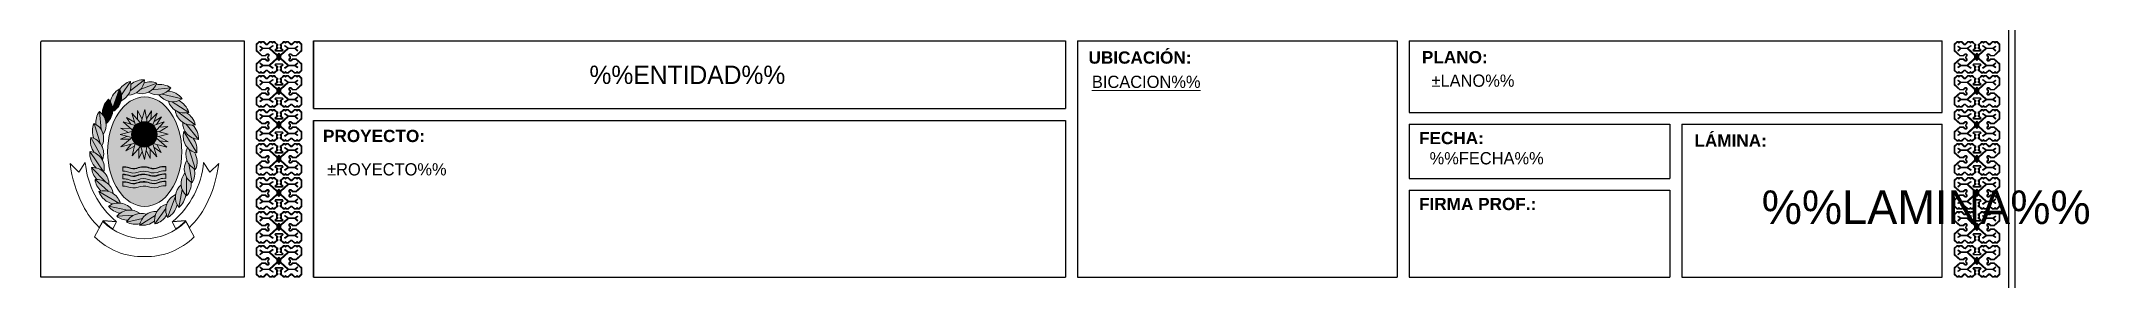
# Paper-space layout 'LAMINA' of a CAD drawing. Header units: metres, sheet in millimetres. Extents: x 3 to 839, y 7 to 585.
# Drawn here: x 505.7 to 839.1, y 9.8 to 48.4 of the extents above; entities that cross this region are included whole.
import ezdxf

# ---------------------------------------------------------------- set-up
doc = ezdxf.new("R2010")
doc.units = ezdxf.units.M
doc.layers.add('0MENBRETE', color=7, linetype='Continuous')
doc.layers.add('CODO VERT 11.25', color=190, linetype='Continuous', lineweight=0)

psp = doc.layouts.new('LAMINA')

# ---------------------------------------------------------------- texts
at = {"layer": '0MENBRETE', "lineweight": 15}
for s, width, gutter_width, insert, char_height, attachment_point in [('{\\fArial|b1|i0|c0|p34;UBICACIÓN:}', 19.6859, 7.3, (676.25, 46.7), 2, 1), ('{\\fArial|b1|i0|c0|p34;PLANO:}', 24.2589, 4.87, (730.52, 46.77), 2, 1), ('%%ENTIDAD%%', 114.4116, 9.73, (610.95, 42.87), 3, 5), ('%%UBICACION%%', 47.2895, 7.3, (676.8, 42.74), 2, 1), ('%%PLANO%%', 80.5653, 7.3, (732.08, 42.93), 2, 1), ('{\\fArial|b1|i0|c0|p34;PROYECTO:}', 20.9983, 7.79, (551.63, 33.9), 2, 1), ('{\\fArial|b1|i0|c0|p34;FECHA:}', 24.2589, 4.87, (730.05, 33.56), 2, 1), ('{\\fArial|b1|i0|c0|p34;LÁMINA:}', 24.2589, 4.87, (774.88, 33.14), 2, 1), ('%%FECHA%%', 36.5973, 7.79, (731.77, 30.26), 2, 1), ('%%PROYECTO%%', 117.0698, 7.79, (552.3, 28.45), 2, 1), ('%%LAMINA%%', 23.7942, 4.09, (785.84, 24.01), 5.5, 1), ('{\\fArial|b1|i0|c0|p34;FIRMA PROF.:}', 24.2589, 4.87, (730.05, 22.79), 2, 1)]:
    psp.add_mtext_dynamic_manual_height_columns(s, width=width, gutter_width=gutter_width, heights=[0], dxfattribs=dict(at, insert=insert, char_height=char_height, attachment_point=attachment_point))

# ---------------------------------------------------------------- blocks, each defined once
blk = doc.blocks.new('ESCUDO CORONEL PORTILLO')
at = {"lineweight": 9, "true_color": 0x136734}
h = blk.add_hatch(color=116, dxfattribs=at)
h.dxf.hatch_style = 1
h.paths.add_polyline_path([(774.6, 531.01, 0.216201), (770.71, 525.62, -0.107908), (771.67, 522.77)])
h.paths.add_polyline_path([(779.23, 534.19, 0.181227), (774.68, 530.86, -0.090192), (775.4, 528.44)])
h.paths.add_polyline_path([(779.23, 534.19), (775.4, 528.44, -0.087578), (775.25, 525.99, 0.366464)])
h.paths.add_polyline_path([(785.18, 534.89, 0.196308), (779.43, 532.91, -0.097018), (779.09, 530.22)])
h.paths.add_polyline_path([(785.18, 534.89), (779.09, 530.22, -0.07281), (778.17, 528.39, 0.390239)])
h.paths.add_polyline_path([(790.38, 533.5, 0.174537), (784.93, 533.49, -0.106592), (783.52, 530.87)])
h.paths.add_polyline_path([(790.38, 533.5), (783.52, 530.87, -0.087207), (781.64, 529.31, 0.397599)])
h.paths.add_polyline_path([(796.26, 531.45, 0.207142), (789.99, 532.67, -0.097505), (788.25, 530.57)])
h.paths.add_polyline_path([(796.26, 531.45), (788.25, 530.57, -0.063483), (786.74, 529.62, 0.397981)])
h.paths.add_polyline_path([(795.02, 530.12, -0.099506), (792.56, 528.81), (801.04, 526.86, 0.223739)])
h.paths.add_polyline_path([(792.56, 528.81, -0.04775), (791.25, 528.55, 0.412172), (801.04, 526.86)])
h.paths.add_polyline_path([(799.53, 526.05, -0.099539), (796.78, 525.58), (803.82, 521.07, 0.213935)])
h.paths.add_polyline_path([(796.78, 525.58, -0.056322), (795.22, 525.81, 0.405554), (803.82, 521.07)])
h = blk.add_hatch(color=116, dxfattribs=at)
h.dxf.hatch_style = 1
h.paths.add_polyline_path([(771.67, 522.77, -0.048244), (771.69, 521.41, 0.41705), (774.6, 531.01)])
h = blk.add_hatch(color=116, dxfattribs=at)
h.dxf.hatch_style = 1
h.paths.add_polyline_path([(766.08, 521.43, 0.181989), (764.63, 515.95, -0.109396), (766.79, 513.79)])
h.paths.add_polyline_path([(766.08, 521.43), (766.79, 513.79, -0.078727), (767.66, 511.76, 0.403764)])
h.paths.add_polyline_path([(763.82, 516.4), (766.38, 507.99, -0.049034), (767.12, 506.83, 0.42295)])
h.paths.add_polyline_path([(763.82, 516.4, 0.20641), (763.77, 510.03, -0.118995), (766.38, 507.99)])
h.paths.add_polyline_path([(762.45, 510.48), (767.51, 501.3, 0.445044)])
h.paths.add_polyline_path([(762.45, 510.48, 0.214925), (763.87, 504.03, -0.141202), (766.9, 501.56, 0.020625), (767.51, 501.3)])
h.paths.add_polyline_path([(762.12, 504.52), (767.93, 495.8, 0.445044)])
h.paths.add_polyline_path([(762.12, 504.52, 0.246612), (764.76, 497.53, -0.128853), (767.9, 495.81, 0.00109), (767.93, 495.8)])
h.paths.add_polyline_path([(762.77, 497.73), (768.85, 491.5, -0.058368), (770.1, 490.44, 0.436031)])
h.paths.add_polyline_path([(762.77, 497.73, 0.176935), (764.99, 492.68, -0.146126), (768.85, 491.5)], flags=17)
h.paths.add_polyline_path([(764.25, 492.65), (769.76, 487.64, -0.084368), (771.92, 486.69, 0.398907)])
h.paths.add_polyline_path([(764.25, 492.65, 0.177341), (766.77, 487.72, -0.10699), (769.76, 487.64)], flags=17)
h.paths.add_polyline_path([(765.9, 487.5), (774.24, 482.66, -0.022483), (774.87, 482.63, 0.428395)])
h.paths.add_polyline_path([(765.9, 487.5, 0.263107), (771.84, 482.28, -0.086736), (774.24, 482.66)])
h = blk.add_hatch(color=116, dxfattribs=at)
h.dxf.hatch_style = 1
h.paths.add_polyline_path([(769.95, 526.66, 0.228838), (767.39, 520.15, -0.129166), (768.83, 516.86)])
h.paths.add_polyline_path([(769.95, 526.66), (768.83, 516.86, -0.018643), (768.89, 516.34, 0.438096)])
at = {"lineweight": 9, "true_color": 0x991b1e}
h = blk.add_hatch(color=244, dxfattribs=at)
h.dxf.hatch_style = 1
edge = h.paths.add_edge_path()
edge.add_ellipse((785.23, 504.42), major_axis=(0, 23.16), ratio=0.675762, start_angle=0, end_angle=360)
h.paths.add_polyline_path([(785.29, 522.28), (786.04, 518.38), (788.06, 521.74), (787.77, 518.01), (790.43, 520.66), (789.2, 517.22), (792.35, 519.24), (790.26, 515.92), (793.47, 517.08), (791.33, 514.8), (794.96, 515.08), (791.29, 512.83), (795.07, 511.83), (791.22, 510.91), (795.13, 508.63), (791.57, 508.99), (794.59, 506.32), (790.28, 507.44), (792.22, 504.09), (789.15, 506.27), (790.35, 502.25), (787.56, 505.42), (787.49, 501.58), (785.87, 505.04), (785.08, 501.05), (784.17, 504.52), (782.71, 501.58), (782.71, 505.86), (779.87, 502.68), (780.9, 506.69), (777.25, 504.77), (779.5, 507.62), (775.19, 506.41), (778.98, 509.67), (774.98, 509.67), (777.95, 510.97), (774.87, 511.75), (778.32, 512.59), (775.06, 514.4), (779.19, 514.26), (776.11, 517.12), (779.31, 516.12), (777.58, 518.94), (780.98, 516.97), (779.83, 520.72), (782.21, 518.1), (782.21, 521.8), (784.15, 518.23)], flags=16)
h.paths.add_polyline_path([(790.45, 511.74, -1), (779.7, 511.74, -1)], flags=0)
h.paths.add_polyline_path([(787.41, 497.59, 0.181039), (790.72, 497.64, -0.126598), (794.09, 498.18), (794.08, 498.01), (794.08, 496.28, 0.1259), (791.64, 495.98, -0.191242), (786.76, 495.82, 0.172207), (782.72, 495.83, -0.203286), (777.91, 495.9, 0.080889), (776.02, 496.14), (776.02, 497.86), (776.02, 498.03, -0.106518), (779.25, 497.42, 0.151563), (781.78, 497.49, -0.183513)], flags=16)
h.paths.add_polyline_path([(787.41, 494.41, 0.181039), (790.72, 494.46, -0.126598), (794.09, 495), (794.08, 494.83), (794.08, 493.1, 0.1259), (791.64, 492.8, -0.191242), (786.76, 492.64, 0.172207), (782.72, 492.65, -0.203286), (777.91, 492.72, 0.080889), (776.02, 492.97), (776.02, 494.68), (776.02, 494.86, -0.106518), (779.25, 494.24, 0.151563), (781.78, 494.31, -0.183513)], flags=16)
h.paths.add_polyline_path([(787.41, 491.27, 0.181039), (790.72, 491.32, -0.126598), (794.09, 491.86), (794.08, 491.69), (794.08, 489.96, 0.1259), (791.64, 489.66, -0.191242), (786.76, 489.5, 0.172207), (782.72, 489.51, -0.203286), (777.91, 489.58, 0.080889), (776.02, 489.83), (776.02, 491.54), (776.02, 491.72, -0.106518), (779.25, 491.1, 0.151563), (781.78, 491.17, -0.183513)], flags=16)
at = {"lineweight": 9}
h = blk.add_hatch(color=40, dxfattribs=at)
h.dxf.hatch_style = 1
h.paths.add_polyline_path([(785.29, 522.28), (783.8, 516.96, -0.118375), (786.31, 516.97)])
h.paths.add_polyline_path([(790.43, 520.66), (786.63, 516.88, -0.109635), (788.66, 515.74)])
h.paths.add_polyline_path([(783.36, 516.83), (779.83, 520.72), (781.39, 515.65, -0.108083)])
h.paths.add_polyline_path([(781.25, 515.52), (776.11, 517.12), (780, 513.51, -0.11131)])
h.paths.add_polyline_path([(779.84, 512.96), (774.87, 511.75), (779.84, 510.49, -0.058717), (779.7, 511.74, -0.057297)])
h.paths.add_polyline_path([(779.86, 510.42), (775.19, 506.41), (781.13, 508.08, -0.125978)])
h.paths.add_polyline_path([(783.4, 506.63, -0.12038), (781.23, 507.97), (779.87, 502.68)])
h.paths.add_polyline_path([(786.16, 506.47, -0.119284), (783.63, 506.56), (785.08, 501.05)])
h.paths.add_polyline_path([(788.7, 507.77, -0.116008), (786.55, 506.57), (790.35, 502.25)])
h.paths.add_polyline_path([(790.22, 510.18, -0.130017), (788.77, 507.84), (794.59, 506.32)])
h.paths.add_polyline_path([(795.07, 511.83), (790.28, 513.1, -0.063964), (790.45, 511.74, -0.048409), (790.35, 510.7)])
h.paths.add_polyline_path([(793.47, 517.08), (788.96, 515.46, -0.106361), (790.14, 513.53)])
at = {"lineweight": 9, "true_color": 0xf8d731}
h = blk.add_hatch(color=40, dxfattribs=at)
h.dxf.hatch_style = 1
h.paths.add_polyline_path([(782.21, 521.8), (782.21, 518.1), (783.36, 516.83, -0.021514), (783.8, 516.96), (784.15, 518.23)])
h.paths.add_polyline_path([(788.06, 521.74), (786.04, 518.38), (786.31, 516.97, -0.015544), (786.63, 516.88), (787.77, 518.01)])
h.paths.add_polyline_path([(792.35, 519.24), (789.2, 517.22), (788.66, 515.74, -0.01897), (788.96, 515.46), (790.26, 515.92)])
h.paths.add_polyline_path([(794.96, 515.08), (791.33, 514.8), (790.14, 513.53, -0.02106), (790.28, 513.1), (791.29, 512.83)])
h.paths.add_polyline_path([(791.22, 510.91), (790.35, 510.7, -0.025305), (790.22, 510.18), (791.57, 508.99), (795.13, 508.63)])
h.paths.add_polyline_path([(790.28, 507.44), (788.77, 507.84, -0.004673), (788.7, 507.77), (789.15, 506.27), (792.22, 504.09)])
h.paths.add_polyline_path([(787.56, 505.42), (786.55, 506.57, -0.018607), (786.16, 506.47), (785.87, 505.04), (787.49, 501.58)])
h.paths.add_polyline_path([(783.63, 506.56, -0.011307), (783.4, 506.63), (782.71, 505.86), (782.71, 501.58), (784.17, 504.52)])
h.paths.add_polyline_path([(781.23, 507.97, -0.006715), (781.13, 508.08), (779.5, 507.62), (777.25, 504.77), (780.9, 506.69)])
h.paths.add_polyline_path([(779.86, 510.42, -0.003149), (779.84, 510.49), (777.95, 510.97), (774.98, 509.67), (778.98, 509.67)])
h.paths.add_polyline_path([(779.19, 514.26), (775.06, 514.4), (778.32, 512.59), (779.84, 512.96, -0.026797), (780, 513.51)])
h.paths.add_polyline_path([(780.98, 516.97), (777.58, 518.94), (779.31, 516.12), (781.25, 515.52, -0.008911), (781.39, 515.65)])
at = {"lineweight": 9, "true_color": 0x136734}
h = blk.add_hatch(color=116, dxfattribs=at)
h.dxf.hatch_style = 1
h.paths.add_polyline_path([(798.59, 521.68, -0.018662), (798.14, 521.94, 0.442231), (806.6, 515.84)])
h.paths.add_polyline_path([(802.93, 520.88, -0.160309), (798.59, 521.68), (806.6, 515.84, 0.201936)], flags=17)
h.paths.add_polyline_path([(805.47, 515.69, -0.098899), (802.74, 516.11), (807.92, 509.62, 0.212707)])
h.paths.add_polyline_path([(802.74, 516.11, -0.057823), (801.29, 516.84, 0.403829), (807.92, 509.62)])
h.paths.add_polyline_path([(805.68, 510.13, -0.145115), (802.55, 512.63, 0.024605), (801.81, 512.92), (807.18, 503.91, 0.207291)])
h.paths.add_polyline_path([(801.81, 512.92, 0.445044), (807.18, 503.91)])
h.paths.add_polyline_path([(804.06, 505.4, -0.040687), (803.24, 506.2, 0.41255), (806.72, 496.87)])
h.paths.add_polyline_path([(806.25, 504.16, -0.089796), (804.06, 505.4), (806.72, 496.87, 0.240241)])
h.paths.add_polyline_path([(806.17, 497.15, -0.113017), (803.85, 499.28), (805.24, 491.16, 0.195617)])
h.paths.add_polyline_path([(803.85, 499.28, -0.063649), (803.03, 500.87, 0.412936), (805.24, 491.16)])
h.paths.add_polyline_path([(802.92, 493.57, -0.070356), (802.17, 495.39, 0.399385), (802.9, 485.7)])
h.paths.add_polyline_path([(804.85, 491.43, -0.102822), (802.92, 493.57), (802.9, 485.7, 0.195348)])
at = {"lineweight": 9, "true_color": 0xf8d731}
h = blk.add_hatch(color=40, dxfattribs=at)
h.dxf.hatch_style = 1
h.set_gradient(color1=(255, 191, 0), color2=(255, 255, 0), name='SPHERICAL')
h.paths.add_polyline_path([(790.45, 511.74, 1), (779.7, 511.74, 1)])
at = {"lineweight": 9, "true_color": 0x136734}
h = blk.add_hatch(color=116, dxfattribs=at)
h.dxf.hatch_style = 1
h.set_gradient(color1=(34, 52, 110), color2=(16, 86, 137), name='CYLINDER')
h.paths.add_polyline_path([(782.45, 495.72, -0.185304), (786.77, 495.81, 0.182695), (791.45, 495.9, -0.136399), (794.08, 496.28), (794.08, 498.01, 0.118946), (790.98, 497.56, -0.192725), (787.34, 497.43, 0.173843), (782.1, 497.43, -0.210692), (778.52, 497.51, 0.083142), (776.02, 497.86), (776.02, 496.14, -0.112662), (778.61, 495.64, 0.159741)])
h = blk.add_hatch(color=116, dxfattribs=at)
h.dxf.hatch_style = 1
h.set_gradient(color1=(34, 52, 110), color2=(16, 86, 137), name='CYLINDER')
h.paths.add_polyline_path([(778.52, 494.33, 0.083142), (776.02, 494.68), (776.02, 492.97, -0.112662), (778.61, 492.46, 0.159741), (782.45, 492.54, -0.185304), (786.77, 492.63, 0.182695), (791.45, 492.72, -0.136399), (794.08, 493.1), (794.08, 494.83, 0.118946), (790.98, 494.38, -0.192725), (787.34, 494.26, 0.173843), (782.1, 494.25, -0.210692)])
h = blk.add_hatch(color=116, dxfattribs=at)
h.dxf.hatch_style = 1
h.paths.add_polyline_path([(769.95, 481.28), (777.99, 479.65, -0.069569), (779.94, 479.63, 0.422846)])
h.paths.add_polyline_path([(769.95, 481.28, 0.180269), (774.73, 478.33, -0.126595), (777.99, 479.65)])
h.paths.add_polyline_path([(783.25, 478.23, 0.410989), (773.4, 477.04), (780.57, 477.49, -0.099534)])
h.paths.add_polyline_path([(780.57, 477.49), (773.4, 477.04, 0.158458), (778.09, 475.41, -0.115892)])
h.paths.add_polyline_path([(786, 477.87, 0.364963), (777.54, 474.55), (784.29, 476.18, -0.085899)])
h.paths.add_polyline_path([(784.29, 476.18), (777.54, 474.55, 0.183929), (783.23, 473.92, -0.089014)])
h.paths.add_polyline_path([(789.64, 477.41, -0.067436), (790.42, 479.13, 0.379053), (783.1, 473.32)])
h.paths.add_polyline_path([(789.64, 477.41), (783.1, 473.32, 0.210757), (789.36, 475.01, -0.086169)])
h.paths.add_polyline_path([(794.15, 480.41, -0.065189), (794.55, 482.2, 0.403114), (789.54, 473.8)])
h.paths.add_polyline_path([(794.15, 480.41), (789.54, 473.8, 0.20082), (794.48, 477.55, -0.103419)], flags=17)
h.paths.add_polyline_path([(798.16, 485.15, -0.037798), (798.25, 486.21, 0.427798), (794.89, 476.57)])
h.paths.add_polyline_path([(798.92, 481.92, -0.119117), (798.16, 485.15), (794.89, 476.57, 0.217976)])
h.paths.add_polyline_path([(801.04, 488.43, -0.072904), (800.6, 490.43, 0.396129), (799.61, 480.82)])
h.paths.add_polyline_path([(802.56, 486.04, -0.101394), (801.04, 488.43), (799.61, 480.82, 0.193361)])
h = blk.add_hatch(color=116, dxfattribs=at)
h.dxf.hatch_style = 1
h.set_gradient(color1=(34, 52, 110), color2=(16, 86, 137), name='CYLINDER')
h.paths.add_polyline_path([(776.02, 489.83, -0.112662), (778.61, 489.32, 0.159741), (782.45, 489.4, -0.185304), (786.77, 489.49, 0.182695), (791.45, 489.58, -0.136399), (794.08, 489.96), (794.08, 491.69, 0.118946), (790.98, 491.24, -0.192725), (787.34, 491.12, 0.173843), (782.1, 491.11, -0.210692), (778.52, 491.19, 0.083142), (776.02, 491.54)])
at = {"color": 18, "lineweight": 9, "true_color": 0x000000}
for p, q in [((774.6, 531.01), (771.67, 522.77)), ((779.23, 534.19), (775.4, 528.44)), ((785.18, 534.89), (779.09, 530.22)), ((790.38, 533.5), (783.52, 530.87)), ((796.26, 531.45), (788.25, 530.57)), ((801.04, 526.86), (792.56, 528.81)), ((766.08, 521.43), (766.79, 513.79)), ((769.95, 526.66), (768.83, 516.86)), ((803.82, 521.07), (796.78, 525.58)), ((806.6, 515.84), (798.59, 521.68)), ((762.45, 510.48), (767.51, 501.3)), ((763.82, 516.4), (766.38, 507.99)), ((807.18, 503.91), (801.81, 512.92)), ((807.92, 509.62), (802.74, 516.11)), ((762.12, 504.52), (767.93, 495.8)), ((806.72, 496.87), (804.06, 505.4)), ((762.77, 497.73), (768.85, 491.5)), ((776.02, 497.86), (776.02, 498.03)), ((776.02, 494.68), (776.02, 494.86)), ((794.08, 498.01), (794.09, 498.18)), ((794.08, 494.83), (794.09, 495)), ((802.9, 485.7), (802.92, 493.57)), ((805.24, 491.16), (803.85, 499.28)), ((764.25, 492.65), (769.76, 487.64)), ((765.9, 487.5), (774.24, 482.66)), ((776.02, 491.54), (776.02, 491.72)), ((794.08, 491.69), (794.09, 491.86)), ((794.89, 476.57), (798.16, 485.15)), ((799.61, 480.82), (801.04, 488.43)), ((769.95, 481.28), (777.99, 479.65)), ((773.4, 477.04), (780.57, 477.49)), ((777.54, 474.55), (784.29, 476.18)), ((783.1, 473.32), (789.64, 477.41)), ((789.54, 473.8), (794.15, 480.41))]:
    blk.add_line(p, q, dxfattribs=at)
for points in [[(781.39, 515.65), (779.83, 520.72), (783.36, 516.83)], [(784.15, 518.23), (782.21, 521.8), (782.21, 518.1)], [(785.29, 522.28), (783.8, 516.96)], [(785.29, 522.28), (786.31, 516.97)], [(788.06, 521.74), (786.04, 518.38)], [(790.43, 520.66), (786.63, 516.88)], [(788.06, 521.74), (787.77, 518.01)], [(790.43, 520.66), (788.66, 515.74)], [(792.35, 519.24), (789.2, 517.22)], [(792.35, 519.24), (790.26, 515.92)], [(779.84, 510.49), (774.87, 511.75), (779.84, 512.96)], [(777.95, 510.97), (774.98, 509.67), (778.98, 509.67)], [(779.19, 514.26), (775.06, 514.4), (778.32, 512.59)], [(781.13, 508.08), (775.19, 506.41), (779.86, 510.42)], [(780, 513.51), (776.11, 517.12), (781.25, 515.52)], [(780.98, 516.97), (777.58, 518.94), (779.31, 516.12)], [(793.47, 517.08), (788.96, 515.46)], [(793.47, 517.08), (790.14, 513.53)], [(790.28, 513.1), (795.07, 511.83), (790.35, 510.7)], [(791.22, 510.91), (795.13, 508.63), (791.57, 508.99)], [(791.33, 514.8), (794.96, 515.08), (791.29, 512.83)], [(780.9, 506.69), (777.25, 504.77), (779.5, 507.62)], [(783.4, 506.63), (779.87, 502.68), (781.23, 507.97)], [(784.17, 504.52), (782.71, 501.58), (782.71, 505.86)], [(786.16, 506.47), (785.08, 501.05), (783.63, 506.56)], [(787.56, 505.42), (787.49, 501.58), (785.87, 505.04)], [(788.7, 507.77), (790.35, 502.25), (786.55, 506.57)], [(790.22, 510.18), (794.59, 506.32), (788.77, 507.84)], [(790.28, 507.44), (792.22, 504.09), (789.15, 506.27)]]:
    blk.add_lwpolyline(points, dxfattribs=at)
for points in [[(759.18, 481.57, -0.09004), (753.72, 499.36), (757.45, 495.75), (760.1, 499.9, 0.196136), (773.11, 474.84), (767.68, 475.26), (766.06, 472.36, -0.088724)], [(811.02, 481.57, 0.09004), (816.48, 499.36), (812.75, 495.75), (810.1, 499.9, -0.196136), (797.09, 474.84), (802.52, 475.26), (804.14, 472.36, 0.088724)], [(771.78, 471.74), (773.32, 474.66), (767.77, 475.08, 0.069516)], [(798.42, 471.74), (796.88, 474.66), (802.43, 475.08, -0.069516)]]:
    blk.add_lwpolyline(points, format="xyb", close=True, dxfattribs=at)
for points in [[(794.09, 498.18, 0.119063), (790.91, 497.72, -0.192164), (787.41, 497.59, 0.183513), (781.78, 497.49, -0.194594), (778.58, 497.67, 0.083503), (776.02, 498.03, 0.083503)], [(794.08, 498.01, 0.118946), (790.98, 497.56, -0.192006), (787.35, 497.43, 0.183662), (781.84, 497.33, -0.194191), (778.52, 497.51, 0.083142), (776.02, 497.86)], [(794.08, 498.01), (794.08, 496.28, 0.1259), (791.64, 495.98, -0.190696), (786.77, 495.81, 0.185304), (782.45, 495.72, -0.190948), (777.91, 495.9, 0.080889), (776.02, 496.14), (776.02, 497.86)], [(794.09, 495, 0.119063), (790.91, 494.54, -0.192164), (787.41, 494.41, 0.183513), (781.78, 494.31, -0.194594), (778.58, 494.49, 0.083503), (776.02, 494.86, 0.083503)], [(794.08, 494.83, 0.118946), (790.98, 494.38, -0.192006), (787.35, 494.25, 0.183662), (781.84, 494.15, -0.194191), (778.52, 494.33, 0.083142), (776.02, 494.68)], [(794.08, 494.83), (794.08, 493.1, 0.1259), (791.64, 492.8, -0.190696), (786.77, 492.63, 0.185304), (782.45, 492.54, -0.190948), (777.91, 492.72, 0.080889), (776.02, 492.97), (776.02, 494.68)], [(794.09, 491.86, 0.119063), (790.91, 491.4, -0.192164), (787.41, 491.27, 0.183513), (781.78, 491.17, -0.194594), (778.58, 491.35, 0.083503), (776.02, 491.72, 0.083503)], [(794.08, 491.69, 0.118946), (790.98, 491.24, -0.192006), (787.35, 491.11, 0.183662), (781.84, 491.01, -0.194191), (778.52, 491.19, 0.083142), (776.02, 491.54)], [(794.08, 491.69), (794.08, 489.96, 0.1259), (791.64, 489.66, -0.190696), (786.77, 489.49, 0.185304), (782.45, 489.4, -0.190948), (777.91, 489.58, 0.080889), (776.02, 489.83), (776.02, 491.54)], [(785.1, 467.56, -0.198947), (767.61, 474.79), (764.03, 468.38, 0.207154), (785.1, 459.96)], [(785.1, 467.56, 0.198947), (802.59, 474.79), (806.17, 468.38, -0.207154), (785.1, 459.96)]]:
    blk.add_lwpolyline(points, format="xyb", dxfattribs=at)
blk.add_circle((785.07, 511.74), 5.38, dxfattribs=at)
for centre, radius, start, end in [((778.59, 524.03), 8.04, 119.78023, 168.57884), ((768.39, 527.65), 7.06, 297.89161, 28.44584), ((781.41, 526.45), 8.04, 105.71933, 146.80751), ((772.39, 532.44), 7.06, 293.88059, 14.38494), ((778.15, 535.45), 7.06, 270.18393, 355.45466), ((784.73, 526.86), 8.04, 86.78905, 131.21459), ((783.79, 536.03), 7.06, 252.22666, 338.95746), ((787.66, 525.93), 8.04, 70.29185, 109.89375), ((790.54, 535.57), 7.06, 237.45142, 324.25778), ((791.72, 524.82), 8.04, 55.59217, 102.40358), ((797, 532.64), 7.06, 215.37556, 304.97593), ((794.56, 522.09), 8.04, 36.31032, 86.7566), ((772.63, 516.77), 8.04, 144.61258, 185.86975), ((761.86, 515.77), 7.06, 325.32981, 53.27819), ((775.41, 520.76), 8.04, 132.81353, 184.37158), ((764.66, 521.99), 7.06, 306.84703, 41.47914), ((801.96, 527.87), 7.06, 196.99266, 285.29357), ((805.15, 522.74), 7.06, 186.49966, 281.92564), ((796.12, 518.76), 8.04, 16.62796, 64.93021), ((798.78, 513.99), 8.04, 13.26003, 58.92634), ((770.32, 508.83), 8.04, 168.16073, 216.67991), ((760.85, 503.61), 7.06, 340.86165, 76.82634), ((771.18, 513.16), 8.04, 156.24861, 202.89924), ((760.83, 510.01), 7.06, 333.21049, 64.91422), ((808.34, 516.67), 7.06, 178.61471, 266.57586), ((808.55, 510.83), 7.06, 162.78843, 258.75312), ((799.26, 505.3), 8.04, 65.81614, 71.45404), ((799.88, 509.92), 8.04, 357.91025, 45.94327), ((770.1, 503.55), 8.04, 173.01907, 228.43263), ((761.1, 497.54), 7.06, 345.72, 81.68468), ((809.66, 503.28), 7.06, 155.62679, 245.30123), ((799.26, 505.3), 8.04, 350.08751, 36.93167), ((799.33, 500.06), 8.04, 336.63562, 30.67083), ((763.05, 490.68), 7.06, 358.02552, 92.26031), ((770.8, 498.24), 8.04, 183.5947, 223.72991), ((770.32, 508.83), 8.04, 244.80093, 249.52726), ((770.1, 503.55), 8.04, 254.13576, 254.38561), ((807.64, 490.93), 7.06, 140.77253, 227.85669), ((809.01, 497.13), 7.06, 147.94204, 237.69195), ((798.35, 495.3), 8.04, 329.02633, 13.29941), ((764.95, 485.62), 7.06, 8.71027, 95.69998), ((772.23, 493.63), 8.04, 187.03436, 227.25973), ((768.06, 480.79), 7.06, 15.10851, 107.86863), ((773.49, 490.15), 8.04, 199.20302, 258.16645), ((801.17, 479.79), 7.06, 114.47648, 207.12113), ((805.22, 485.1), 7.06, 130.87992, 217.31977), ((794.58, 487.1), 8.04, 308.65416, 352.4289), ((796.82, 490.96), 8.04, 319.19108, 3.40466), ((774.15, 475.61), 7.06, 34.79661, 126.48003), ((776.3, 486.21), 8.04, 217.81442, 258.68996), ((778.92, 472.65), 7.06, 52.17373, 141.54218), ((778.25, 483.45), 8.04, 232.87657, 268.89301), ((783.75, 471.19), 7.06, 71.33894, 151.53968), ((790.04, 472.09), 7.06, 86.92265, 169.96005), ((796.41, 475.4), 7.06, 105.30217, 193.12235), ((787.53, 481.58), 8.04, 284.45674, 329.8772), ((791.06, 483.64), 8.04, 298.45552, 347.6426), ((781.21, 481.71), 8.04, 242.87407, 284.56147), ((784.31, 481.27), 8.04, 261.29444, 308.89976)]:
    blk.add_arc(centre, radius, start, end, dxfattribs=at)
blk.add_ellipse((785.23, 504.42), major_axis=(0, 23.16), ratio=0.675762, dxfattribs=at)
blk = doc.blocks.new('DECODECO')
at = {"true_color": 0x136734}
h = blk.add_hatch(color=116, dxfattribs=at)
h.dxf.hatch_style = 1
h.paths.add_polyline_path([(912.9, 527.3), (913.8, 528.1), (923.5, 528.1), (924.4, 527.3), (922, 525.1), (920.4, 525.1), (920.4, 522.6), (921.7, 522.6), (921.7, 519.8), (920.4, 519.8), (920.4, 517.1), (922, 517.1), (926.2, 513.1), (928.4, 513.1), (929.5, 514.4), (930.9, 513.1), (934.1, 513.1), (938.7, 517.4), (939.6, 517.4), (944.3, 513.1), (947.5, 513.1), (948.9, 514.4), (950.1, 513.1), (952.1, 513.1), (956.7, 517.5), (956.8, 528.6), (947.5, 537.2), (941.3, 537.2), (938.1, 534.3), (937.1, 534.3), (936, 535.4), (936, 536.4), (937.6, 537.8), (937.6, 539.6), (937.6, 541.4), (936, 542.8), (936, 543.8), (937.1, 544.9), (938.1, 544.9), (941.3, 542.1), (947.5, 542.1), (956.8, 550.7), (956.7, 561.8), (952.1, 566.2), (950.1, 566.2), (948.9, 564.8), (947.5, 566.2), (944.3, 566.2), (939.6, 561.9), (938.7, 561.9), (934.1, 566.2), (930.9, 566.2), (929.5, 564.8), (928.4, 566.2), (926.2, 566.2), (922, 562.1), (920.4, 562.1), (920.4, 559.4), (921.7, 559.4), (921.7, 556.7), (920.4, 556.7), (920.4, 554.2), (922, 554.2), (924.4, 551.9), (923.5, 551.2), (913.8, 551.2), (912.9, 551.9), (915.2, 554.2), (916.9, 554.2), (916.9, 556.7), (915.5, 556.7), (915.5, 559.4), (916.9, 559.4), (916.9, 562.1), (915.2, 562.1), (911.1, 566.2), (908.9, 566.2), (907.7, 564.8), (906.3, 566.2), (903.1, 566.2), (898.6, 561.9), (897.6, 561.9), (893, 566.2), (889.7, 566.2), (888.4, 564.8), (887.2, 566.2), (885.2, 566.2), (880.5, 561.8), (880.5, 550.7), (889.7, 542.1), (896, 542.1), (899.1, 544.9), (900.1, 544.9), (901.2, 543.8), (901.2, 542.8), (899.7, 541.4), (899.6, 539.6), (899.7, 537.8), (901.2, 536.4), (901.2, 535.4), (900.1, 534.3), (899.1, 534.3), (896, 537.2), (889.7, 537.2), (880.5, 528.6), (880.5, 517.5), (885.2, 513.1), (887.2, 513.1), (888.4, 514.4), (889.7, 513.1), (893, 513.1), (897.6, 517.4), (898.6, 517.4), (903.1, 513.1), (906.3, 513.1), (907.7, 514.4), (908.9, 513.1), (911.1, 513.1), (915.2, 517.1), (916.9, 517.1), (916.9, 519.8), (915.5, 519.8), (915.5, 522.6), (916.9, 522.6), (916.9, 525.1), (915.2, 525.1)])
h.paths.add_polyline_path([(913.3, 550.2), (911.4, 551.9), (915.3, 555.7), (914.5, 555.7), (914.5, 561.4), (910.7, 565.2), (909.3, 565.2), (907.8, 563.4), (905.9, 565.2), (903.5, 565.2), (899, 560.8), (897.2, 560.9), (892.6, 565.2), (890.1, 565.2), (888.3, 563.4), (886.7, 565.2), (885.6, 565.2), (881.5, 561.4), (881.5, 551.1), (890.1, 543.1), (895.6, 543.1), (898.8, 545.9), (900.5, 545.9), (902.2, 544.3), (902.2, 542.4), (900.7, 541), (900.6, 539.6), (900.7, 538.3), (902.2, 536.9), (902.2, 535), (900.5, 533.3), (898.8, 533.3), (895.6, 536.2), (890.1, 536.2), (881.5, 528.1), (881.5, 517.9), (885.6, 514.1), (886.7, 514.1), (888.3, 515.9), (890.1, 514.1), (892.6, 514.1), (897.2, 518.4), (899, 518.4), (903.5, 514.1), (905.9, 514.1), (907.8, 515.9), (909.3, 514.1), (910.7, 514.1), (915.5, 518.8), (914.5, 518.8), (914.5, 524.4), (911.4, 527.4), (913.3, 529.1), (923.9, 529.1), (925.8, 527.4), (921.9, 523.6), (922.7, 523.6), (922.7, 517.8), (926.6, 514.1), (927.9, 514.1), (929.4, 515.9), (931.3, 514.1), (933.7, 514.1), (938.3, 518.4), (940.1, 518.4), (944.7, 514.1), (947.1, 514.1), (948.9, 515.9), (950.5, 514.1), (951.7, 514.1), (955.7, 517.9), (955.8, 528.1), (947.1, 536.2), (941.7, 536.2), (938.5, 533.3), (936.7, 533.3), (935, 535), (935, 536.9), (936.6, 538.3), (936.6, 539.6), (936.6, 541), (935, 542.4), (935, 544.3), (936.7, 545.9), (938.5, 545.9), (941.7, 543.1), (947.1, 543.1), (955.8, 551.1), (955.7, 561.4), (951.7, 565.2), (950.5, 565.2), (948.9, 563.4), (947.1, 565.2), (944.7, 565.2), (940.1, 560.9), (938.3, 560.8), (933.7, 565.2), (931.3, 565.2), (929.4, 563.4), (927.9, 565.2), (926.6, 565.2), (921.7, 560.4), (922.7, 560.4), (922.7, 554.9), (925.8, 551.9), (923.9, 550.2)], flags=16)
h.paths.add_polyline_path([(886.5, 557.8), (887.2, 558.6), (891.3, 555.4), (902.3, 555.4), (908.2, 559.8), (908.9, 558.9), (903.3, 554.9), (915.3, 543.8), (918.3, 546.6), (921.3, 543.8), (933.3, 554.9), (927.8, 558.9), (928.5, 559.8), (934.4, 555.4), (945.3, 555.4), (949.5, 558.6), (950.1, 557.8), (946.3, 554.8), (950.2, 551.1), (949.4, 550.3), (945.3, 554.4), (934.4, 554.4), (921.9, 542.8), (921.9, 538.1), (934.4, 526.6), (945.3, 526.6), (949.4, 530.6), (950.2, 529.9), (946.3, 526.1), (950.1, 523.2), (949.5, 522.4), (945.3, 525.6), (934.4, 525.6), (928.5, 521.2), (927.8, 522), (933.3, 526.1), (921.3, 537.2), (918.3, 534.4), (915.3, 537.2), (903.3, 526.1), (908.9, 522), (908.2, 521.2), (902.3, 525.6), (891.3, 525.6), (887.2, 522.4), (886.5, 523.2), (890.3, 526.1), (886.5, 529.9), (887.2, 530.6), (891.4, 526.6), (902.2, 526.6), (914.7, 538.1), (914.7, 542.8), (902.2, 554.4), (891.4, 554.4), (887.2, 550.3), (886.5, 551.1), (890.3, 554.8)], flags=0)
h.paths.add_polyline_path([(915.5, 542.7), (918.3, 545.1), (921.2, 542.7), (921.2, 538.1), (918.3, 535.6), (915.5, 538.1)], flags=0)
h = blk.add_hatch(color=116, dxfattribs=at)
h.dxf.hatch_style = 1
h.paths.add_polyline_path([(886.5, 551.1), (887.2, 550.3), (891.4, 554.4), (902.2, 554.4), (914.7, 542.8), (914.7, 538.1), (902.2, 526.6), (891.4, 526.6), (887.2, 530.6), (886.5, 529.9), (890.3, 526.1), (886.5, 523.2), (887.2, 522.4), (891.3, 525.6), (902.3, 525.6), (908.2, 521.2), (908.9, 522), (903.3, 526.1), (915.3, 537.2), (918.3, 534.4), (921.3, 537.2), (933.3, 526.1), (927.8, 522), (928.5, 521.2), (934.4, 525.6), (945.3, 525.6), (949.5, 522.4), (950.1, 523.2), (946.3, 526.1), (950.2, 529.9), (949.4, 530.6), (945.3, 526.6), (934.4, 526.6), (921.9, 538.1), (921.9, 542.8), (934.4, 554.4), (945.3, 554.4), (949.4, 550.3), (950.2, 551.1), (946.3, 554.8), (950.1, 557.8), (949.5, 558.6), (945.3, 555.4), (934.4, 555.4), (928.5, 559.8), (927.8, 558.9), (933.3, 554.9), (921.3, 543.8), (918.3, 546.6), (915.3, 543.8), (903.3, 554.9), (908.9, 558.9), (908.2, 559.8), (902.3, 555.4), (891.3, 555.4), (887.2, 558.6), (886.5, 557.8), (890.3, 554.8)])
h.paths.add_polyline_path([(915.5, 542.7), (918.3, 545.1), (921.2, 542.7), (921.2, 538.1), (918.3, 535.6), (915.5, 538.1)], flags=16)
at = {"true_color": 0x991b1e}
h = blk.add_hatch(color=244, dxfattribs=at)
h.dxf.hatch_style = 1
h.paths.add_polyline_path([(921.2, 542.7), (918.3, 545.1), (915.5, 542.7), (915.5, 538.1), (918.3, 535.6), (921.2, 538.1)])
at = {"color": 18, "lineweight": 5, "true_color": 0x000000}
blk.add_lwpolyline([(913.8, 528.1), (923.5, 528.1), (924.4, 527.3), (922, 525.1), (920.4, 525.1), (920.4, 522.6), (921.7, 522.6), (921.7, 519.8), (920.4, 519.8), (920.4, 517.1), (922, 517.1), (926.2, 513.1), (928.4, 513.1), (929.5, 514.4), (930.9, 513.1), (934.1, 513.1), (938.7, 517.4), (939.6, 517.4), (944.3, 513.1), (947.5, 513.1), (948.9, 514.4), (950.1, 513.1), (952.1, 513.1), (956.7, 517.5), (956.8, 528.6), (947.5, 537.2), (941.3, 537.2), (938.1, 534.3), (937.1, 534.3), (936, 535.4), (936, 536.4), (937.6, 537.8), (937.6, 539.6), (937.6, 541.4), (936, 542.8), (936, 543.8), (937.1, 544.9), (938.1, 544.9), (941.3, 542.1), (947.5, 542.1), (956.8, 550.7), (956.7, 561.8), (952.1, 566.2), (950.1, 566.2), (948.9, 564.8), (947.5, 566.2), (944.3, 566.2), (939.6, 561.9), (938.7, 561.9), (934.1, 566.2), (930.9, 566.2), (929.5, 564.8), (928.4, 566.2), (926.2, 566.2), (922, 562.1), (920.4, 562.1), (920.4, 559.4), (921.7, 559.4), (921.7, 556.7), (920.4, 556.7), (920.4, 554.2), (922, 554.2), (924.4, 551.9), (923.5, 551.2), (913.8, 551.2), (912.9, 551.9), (915.2, 554.2), (916.9, 554.2), (916.9, 556.7), (915.5, 556.7), (915.5, 559.4), (916.9, 559.4), (916.9, 562.1), (915.2, 562.1), (911.1, 566.2), (908.9, 566.2), (907.7, 564.8), (906.3, 566.2), (903.1, 566.2), (898.6, 561.9), (897.6, 561.9), (893, 566.2), (889.7, 566.2), (888.4, 564.8), (887.2, 566.2), (885.2, 566.2), (880.5, 561.8), (880.5, 550.7), (889.7, 542.1), (896, 542.1), (899.1, 544.9), (900.1, 544.9), (901.2, 543.8), (901.2, 542.8), (899.7, 541.4), (899.6, 539.6), (899.7, 537.8), (901.2, 536.4), (901.2, 535.4), (900.1, 534.3), (899.1, 534.3), (896, 537.2), (889.7, 537.2), (880.5, 528.6), (880.5, 517.5), (885.2, 513.1), (887.2, 513.1), (888.4, 514.4), (889.7, 513.1), (893, 513.1), (897.6, 517.4), (898.6, 517.4), (903.1, 513.1), (906.3, 513.1), (907.7, 514.4), (908.9, 513.1), (911.1, 513.1), (915.2, 517.1), (916.9, 517.1), (916.9, 519.8), (915.5, 519.8), (915.5, 522.6), (916.9, 522.6), (916.9, 525.1), (915.2, 525.1), (912.9, 527.3), (913.8, 528.1)], dxfattribs=at)
for points in [[(923.9, 550.2), (925.8, 551.9), (922.4, 555.2), (921.4, 555.2), (921.4, 555.7), (922.7, 555.7), (922.7, 560.4), (921.4, 560.4), (921.4, 561.1), (922.4, 561.1), (926.6, 565.2), (927.9, 565.2), (929.4, 563.4), (931.3, 565.2), (933.7, 565.2), (938.3, 560.8), (940.1, 560.9), (944.7, 565.2), (947.1, 565.2), (948.9, 563.4), (950.5, 565.2), (951.7, 565.2), (955.7, 561.4), (955.8, 551.1), (947.1, 543.1), (941.7, 543.1), (938.5, 545.9), (936.7, 545.9), (935, 544.3), (935, 542.4), (936.6, 541), (936.6, 539.6), (936.6, 538.3), (935, 536.9), (935, 535), (936.7, 533.3), (938.5, 533.3), (941.7, 536.2), (947.1, 536.2), (955.8, 528.1), (955.7, 517.9), (951.7, 514.1), (950.5, 514.1), (948.9, 515.9), (947.1, 514.1), (944.7, 514.1), (940.1, 518.4), (938.3, 518.4), (933.7, 514.1), (931.3, 514.1), (929.4, 515.9), (927.9, 514.1), (926.6, 514.1), (922.4, 518.1), (921.4, 518.1), (921.4, 518.8), (922.7, 518.8), (922.7, 523.6), (921.4, 523.6), (921.4, 524.1), (922.4, 524.1), (925.8, 527.4), (923.9, 529.1), (913.3, 529.1), (911.4, 527.4), (914.8, 524.1), (915.9, 524.1), (915.9, 523.6), (914.5, 523.6), (914.5, 518.8), (915.9, 518.8), (915.9, 518.1), (914.8, 518.1), (910.7, 514.1), (909.3, 514.1), (907.8, 515.9), (905.9, 514.1), (903.5, 514.1), (899, 518.4), (897.2, 518.4), (892.6, 514.1), (890.1, 514.1), (888.3, 515.9), (886.7, 514.1), (885.6, 514.1), (881.5, 517.9), (881.5, 528.1), (890.1, 536.2), (895.6, 536.2), (898.8, 533.3), (900.5, 533.3), (902.2, 535), (902.2, 536.9), (900.7, 538.3), (900.6, 539.6), (900.7, 541), (902.2, 542.4), (902.2, 544.3), (900.5, 545.9), (898.8, 545.9), (895.6, 543.1), (890.1, 543.1), (881.5, 551.1), (881.5, 561.4), (885.6, 565.2), (886.7, 565.2), (888.3, 563.4), (890.1, 565.2), (892.6, 565.2), (897.2, 560.9), (899, 560.8), (903.5, 565.2), (905.9, 565.2), (907.8, 563.4), (909.3, 565.2), (910.7, 565.2), (914.8, 561.1), (915.9, 561.1), (915.9, 560.4), (914.5, 560.4), (914.5, 555.7), (915.9, 555.7), (915.9, 555.2), (914.8, 555.2), (911.4, 551.9), (913.3, 550.2)], [(921.9, 538.1), (921.9, 542.8), (934.4, 554.4), (945.3, 554.4), (949.4, 550.3), (950.2, 551.1), (946.3, 554.8), (950.1, 557.8), (949.5, 558.6), (945.3, 555.4), (934.4, 555.4), (928.5, 559.8), (927.8, 558.9), (933.3, 554.9), (921.3, 543.8), (918.3, 546.6), (915.3, 543.8), (903.3, 554.9), (908.9, 558.9), (908.2, 559.8), (902.3, 555.4), (891.3, 555.4), (887.2, 558.6), (886.5, 557.8), (890.3, 554.8), (886.5, 551.1), (887.2, 550.3), (891.4, 554.4), (902.2, 554.4), (914.7, 542.8), (914.7, 538.1), (902.2, 526.6), (891.4, 526.6), (887.2, 530.6), (886.5, 529.9), (890.3, 526.1), (886.5, 523.2), (887.2, 522.4), (891.3, 525.6), (902.3, 525.6), (908.2, 521.2), (908.9, 522), (903.3, 526.1), (915.3, 537.2), (918.3, 534.4), (921.3, 537.2), (933.3, 526.1), (927.8, 522), (928.5, 521.2), (934.4, 525.6), (945.3, 525.6), (949.5, 522.4), (950.1, 523.2), (946.3, 526.1), (950.2, 529.9), (949.4, 530.6), (945.3, 526.6), (934.4, 526.6)], [(918.3, 535.6), (915.5, 538.1), (915.5, 542.7), (918.3, 545.1), (921.2, 542.7), (921.2, 538.1)]]:
    blk.add_lwpolyline(points, close=True, dxfattribs=at)

# ---------------------------------------------------------------- linework, layer by layer
at = {"layer": '0MENBRETE', "linetype": 'Continuous'}
for p, q in [((550.11, 48.43), (672.49, 48.43)), ((550.11, 37.37), (550.11, 48.43)), ((672.49, 48.43), (672.49, 37.37)), ((674.44, 48.43), (726.5, 48.43)), ((674.44, 48.43), (674.44, 9.87)), ((726.5, 48.43), (726.5, 9.87)), ((728.45, 48.43), (815.23, 48.43)), ((728.45, 48.43), (728.45, 36.75)), ((815.23, 36.75), (815.23, 48.43)), ((550.11, 37.37), (672.49, 37.37)), ((728.45, 36.75), (815.23, 36.75)), ((550.11, 35.42), (672.49, 35.42)), ((550.11, 9.87), (550.11, 35.42)), ((672.49, 35.42), (672.49, 9.87)), ((728.45, 34.8), (770.87, 34.8)), ((728.45, 34.8), (728.45, 25.98)), ((770.87, 34.8), (770.87, 25.98)), ((772.81, 34.8), (772.81, 9.87)), ((772.81, 34.8), (815.23, 34.8)), ((815.23, 9.87), (815.23, 34.8)), ((728.45, 25.98), (770.87, 25.98)), ((728.45, 24.03), (770.87, 24.03)), ((728.45, 24.03), (728.45, 9.87)), ((770.87, 24.03), (770.87, 9.87))]:
    psp.add_line(p, q, dxfattribs=at)
psp.add_lwpolyline([(505.91, 48.43), (538.81, 48.43), (538.81, 9.87), (505.72, 9.87), (505.72, 48.24, -0.414214)], format="xyb", close=True, dxfattribs=at)
for points in [[(550.11, 48.43), (550.11, 37.37)], [(550.11, 35.42), (550.11, 9.87), (672.49, 9.87)], [(674.44, 9.87), (726.5, 9.87)], [(728.45, 9.87), (770.87, 9.87)], [(772.81, 9.87), (815.23, 9.87)]]:
    psp.add_lwpolyline(points, dxfattribs=at)
at = {"layer": 'CODO VERT 11.25', "color": 0, "lineweight": 30}
for points in [[(2.9, 585.22), (827.02, 585.22), (827.02, 6.86), (2.9, 6.86)], [(3.9, 584.22), (826.02, 584.22), (826.02, 7.86), (3.9, 7.86)]]:
    psp.add_lwpolyline(points, close=True, dxfattribs=at)

# ---------------------------------------------------------------- block references
at = {"layer": '0MENBRETE', "lineweight": 15}
for name, p, xscale, yscale, zscale in [('DECODECO', (455.06, -6.8), 0.0973334375, 0.0973334375, 0.0973334375), ('DECODECO', (731.47, -6.8), 0.0973334375, 0.0973334375, 0.0973334375), ('ESCUDO CORONEL PORTILLO', (219.95, -164.09), 0.3854404125, 0.3854404125, 0.3854404125), ('DECODECO', (455.06, -12.35), 0.0973334375, 0.0973334375, 0.0973334375), ('DECODECO', (731.47, -12.35), 0.0973334375, 0.0973334375, 0.0973334375), ('DECODECO', (455.06, -17.9), 0.0973334375, 0.0973334375, 0.0973334375), ('DECODECO', (731.47, -17.9), 0.0973334375, 0.0973334375, 0.0973334375), ('DECODECO', (455.06, -23.45), 0.0973334375, 0.0973334375, 0.0973334375), ('DECODECO', (731.47, -23.45), 0.0973334375, 0.0973334375, 0.0973334375), ('DECODECO', (455.06, -29), 0.0973334375, 0.0973334375, 0.0973334375), ('DECODECO', (731.47, -29), 0.0973334375, 0.0973334375, 0.0973334375), ('DECODECO', (455.06, -34.55), 0.0973334375, 0.0973334375, 0.0973334375), ('DECODECO', (731.47, -34.55), 0.0973334375, 0.0973334375, 0.0973334375), ('DECODECO', (455.06, -40.09), 0.0973334375, 0.0973334375, 0.0973334375), ('DECODECO', (731.47, -40.09), 0.0973334375, 0.0973334375, 0.0973334375)]:
    psp.add_blockref(name, p, dxfattribs=dict(at, xscale=xscale, yscale=yscale, zscale=zscale))

psp.set_redraw_order([(e.dxf.handle, doc.entitydb.next_handle()) for e in psp.query("TEXT MTEXT ATTDEF DIMENSION ARC_DIMENSION")])  # texts and dimensions are drawn at this point

doc.saveas('drawing.dxf')
